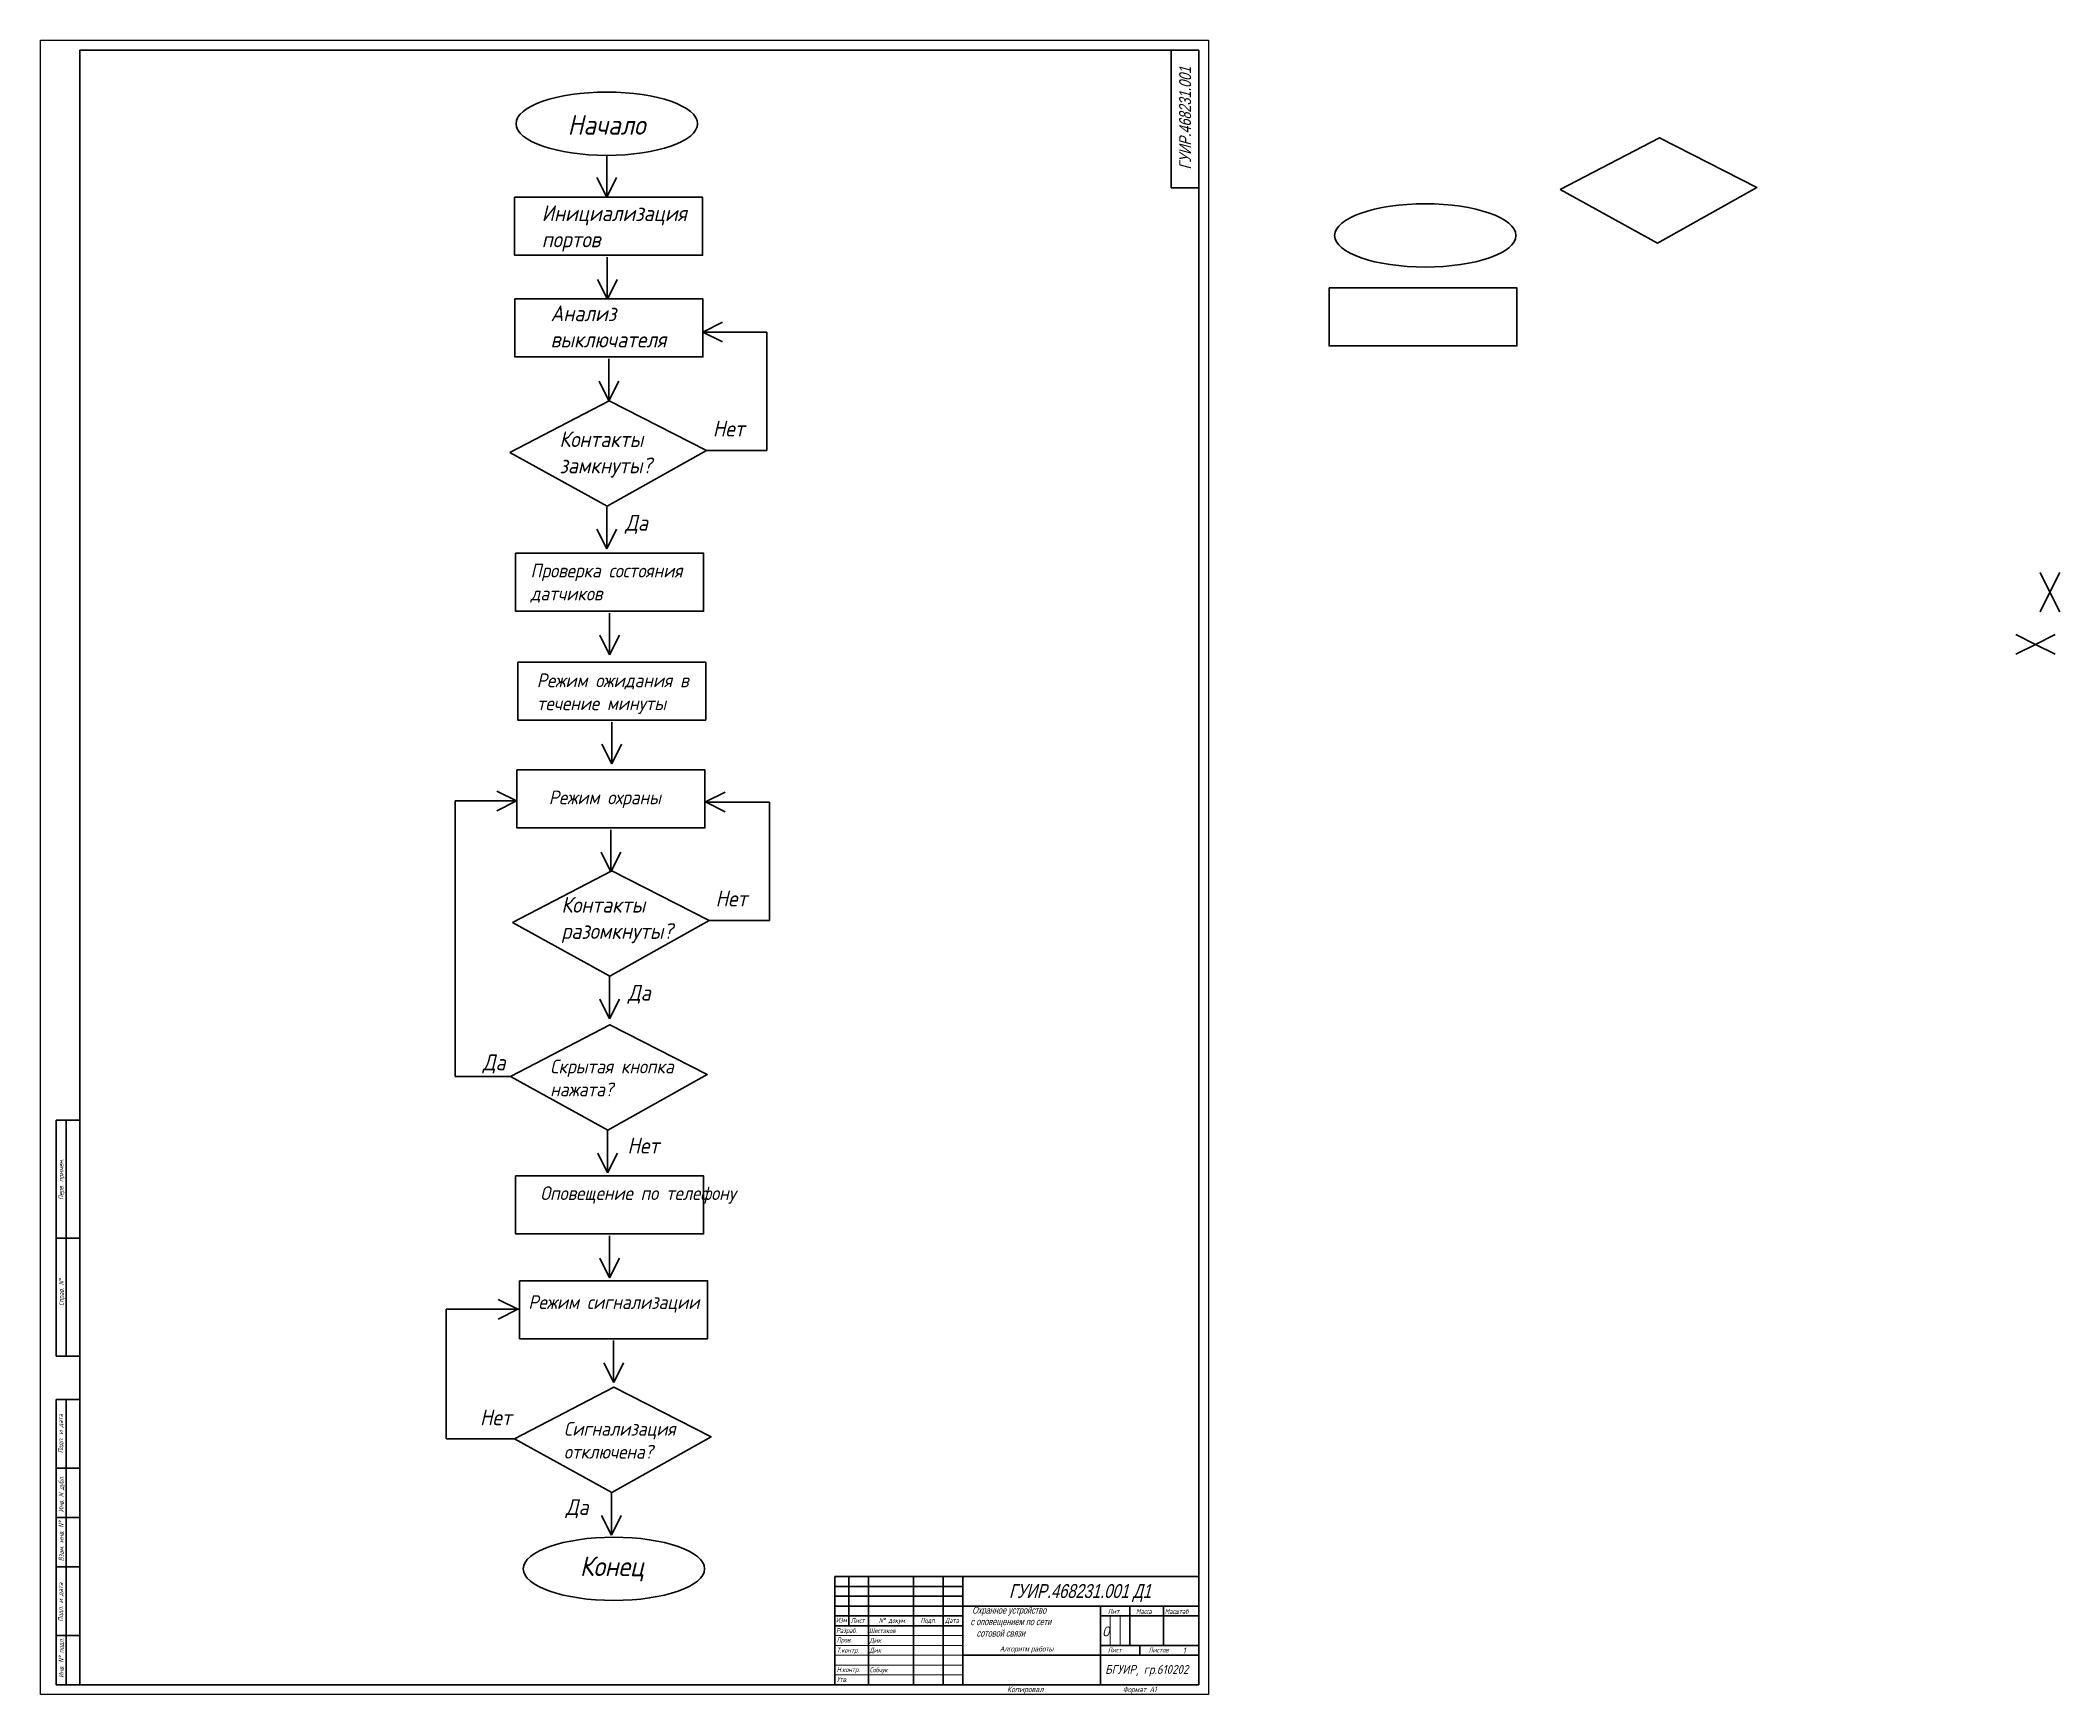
# Model space of a CAD drawing. Header units: millimetres. Extents: x 0 to 9139, y -367 to 2333.
# Drawn here: x 5632 to 6658, y 20 to 861 of the extents above; entities that cross this region are included whole.
import ezdxf

# ---------------------------------------------------------------- set-up
doc = ezdxf.new("R2010")
doc.units = ezdxf.units.MM
doc.header["$LTSCALE"] = 0.5
doc.linetypes.add('осевая2', pattern=[28.575, 19.05, -3.175, 3.175, -3.175])
doc.layers.get('0').update_dxf_attribs({"lineweight": 60})
doc.layers.add('1-оси', color=1, linetype='осевая2')
doc.layers.add('KONTUR', color=7, linetype='Continuous')
for name, color, linetype, lineweight in [('Основная', 7, 'Continuous', 40), ('текст', 7, 'Continuous', 30), ('тонкая', 7, 'Continuous', 20)]:
    doc.layers.add(name, color=color, linetype=linetype, lineweight=lineweight)
doc.styles.add('ESKD', font='standarteskd.shx', dxfattribs={"width": 0.8, "oblique": 15})
doc.styles.get("Standard").update_dxf_attribs({"font": 'isocpeui.ttf', "width": 0.9})
doc.styles.add('стиль1', font='romans.shx', dxfattribs={"width": 0.75, "oblique": 15, "height": 3.5})

msp = doc.modelspace()

# ---------------------------------------------------------------- linework, layer by layer
at = {"color": 0}
for p, q in [((5919.6, 802.8), (5919.6, 781.5)), ((5919.8, 751.1), (5919.8, 729.8)), ((6001, 712.9), (5968.5, 712.9)), ((6001, 652.7), (6001, 712.9)), ((5920.7, 699.3), (5920.7, 678)), ((5970.3, 652.7), (6001, 652.7)), ((5919.6, 624), (5919.6, 602.7)), ((5921, 570.1), (5921, 548.8)), ((5922.1, 514.7), (5922.1, 493.4)), ((5842.5, 334.5), (5842.5, 474.7)), ((5842.5, 474.7), (5873.9, 474.7)), ((6002.4, 474), (5969.9, 474)), ((6002.4, 413.8), (6002.4, 474)), ((5921.7, 459.9), (5921.7, 438.6)), ((5971.7, 413.8), (6002.4, 413.8)), ((5921, 385.1), (5921, 363.8)), ((5870.7, 334.5), (5842.5, 334.5)), ((5920, 306.8), (5920, 285.5)), ((5921, 253.5), (5921, 232.2)), ((5837.9, 150.3), (5837.9, 216.2)), ((5837.9, 216.2), (5875.2, 216.2)), ((5923, 200.3), (5923, 179)), ((5872.6, 150.3), (5837.9, 150.3)), ((5921.9, 122.7), (5921.9, 101.3))]:
    msp.add_line(p, q, dxfattribs=at)
for p, q in [((6100.6, 75.3), (6035.6, 75.3)), ((6100.6, 70.3), (6035.6, 70.3)), ((6100.6, 65.3), (6035.6, 65.3)), ((6170.6, 25.3), (6170.6, 25.3))]:
    msp.add_line(p, q)
at = {"lineweight": 50}
for p, q in [((6100.6, 60.3), (6035.6, 60.3)), ((6100.6, 55.3), (6035.6, 55.3))]:
    msp.add_line(p, q, dxfattribs=at)
at = {"color": 0}
for points in [[(6404.4, 785.5), (6454.9, 811.8), (6504.4, 786.5), (6453.9, 758.2)], [(5872.7, 781.5), (5968.3, 781.5), (5968.3, 752), (5872.7, 752)], [(5872.9, 729.8), (5968.5, 729.8), (5968.5, 700.3), (5872.9, 700.3)], [(6286.9, 735.4), (6382.4, 735.4), (6382.4, 705.9), (6286.9, 705.9)], [(5870.3, 651.7), (5920.8, 678), (5970.3, 652.7), (5919.8, 624.4)], [(5873.2, 600.5), (5968.8, 600.5), (5968.8, 571), (5873.2, 571)], [(5874.3, 545.2), (5969.9, 545.2), (5969.9, 515.7), (5874.3, 515.7)], [(5873.9, 490.4), (5969.5, 490.4), (5969.5, 460.9), (5873.9, 460.9)], [(5871.7, 412.8), (5922.2, 439.1), (5971.7, 413.8), (5921.2, 385.5)], [(5870.7, 334.5), (5921.2, 360.8), (5970.7, 335.5), (5920.2, 307.2)], [(5873.2, 284), (5968.8, 284), (5968.8, 254.5), (5873.2, 254.5)], [(5875.2, 230.7), (5970.8, 230.7), (5970.8, 201.2), (5875.2, 201.2)], [(5872.6, 150.3), (5923.1, 176.6), (5972.6, 151.3), (5922.1, 123)]]:
    msp.add_lwpolyline(points, close=True, dxfattribs=at)
for centre in [(5919.6, 818.9), (6335.8, 762.1), (5923.2, 84.2)]:
    msp.add_ellipse(centre, major_axis=(46.1, 0), ratio=0.34902, dxfattribs=at)
at = {"layer": 'KONTUR'}
for p, q in [((5631.6, 20.3), (5631.6, 861.3)), ((5631.6, 861.3), (6225.6, 861.3)), ((6225.6, 861.3), (6225.6, 20.3)), ((6225.6, 20.3), (5631.6, 20.3))]:
    msp.add_line(p, q, dxfattribs=at)
at = {"layer": 'Основная'}
for p, q in [((5651.6, 65.3), (5651.6, 856.3)), ((6220.6, 856.3), (5651.6, 856.3)), ((6206.6, 786.3), (6206.6, 856.3)), ((6220.6, 25.3), (6220.6, 856.3)), ((5914.6, 791.5), (5919.6, 781.5)), ((5924.6, 791.5), (5919.6, 781.5)), ((6206.6, 786.3), (6220.6, 786.3)), ((5914.9, 739.7), (5919.9, 729.7)), ((5924.9, 739.7), (5919.9, 729.7)), ((5978.4, 718), (5968.4, 713)), ((5978.4, 708), (5968.4, 713)), ((5915.7, 688), (5920.7, 678)), ((5925.7, 688), (5920.7, 678)), ((5914.6, 612.7), (5919.6, 602.7)), ((5924.6, 612.7), (5919.6, 602.7)), ((6648.4, 590.8), (6653.4, 580.8)), ((6658.4, 590.8), (6653.4, 580.8)), ((6648.4, 570.8), (6653.4, 580.8)), ((6658.4, 570.8), (6653.4, 580.8)), ((5916, 558.8), (5921, 548.8)), ((5926, 558.8), (5921, 548.8)), ((6636.1, 559.2), (6646.1, 554.2)), ((6656.1, 559.2), (6646.1, 554.2)), ((6636.1, 549.2), (6646.1, 554.2)), ((6656.1, 549.2), (6646.1, 554.2)), ((5917.1, 503.4), (5922.1, 493.4)), ((5927.1, 503.4), (5922.1, 493.4)), ((5863.7, 479.6), (5873.7, 474.6)), ((5863.7, 469.6), (5873.7, 474.6)), ((5979.8, 479.1), (5969.8, 474.1)), ((5979.8, 469.1), (5969.8, 474.1)), ((5916.7, 448.6), (5921.7, 438.6)), ((5926.7, 448.6), (5921.7, 438.6)), ((5916, 373.8), (5921, 363.8)), ((5926, 373.8), (5921, 363.8)), ((5639.6, 312.3), (5639.6, 192.3)), ((5651.6, 312.3), (5639.6, 312.3)), ((5644.6, 192.3), (5644.6, 312.3)), ((5915, 295.5), (5920, 285.5)), ((5925, 295.5), (5920, 285.5)), ((5651.6, 252.3), (5639.6, 252.3)), ((5916, 242.2), (5921, 232.2)), ((5926, 242.2), (5921, 232.2)), ((5864.3, 221.2), (5874.3, 216.2)), ((5864.3, 211.2), (5874.3, 216.2)), ((5651.6, 192.3), (5639.6, 192.3)), ((5918.1, 188.9), (5923.1, 178.9)), ((5928.1, 188.9), (5923.1, 178.9)), ((5639.6, 25.3), (5639.6, 170.3)), ((5651.6, 170.3), (5639.6, 170.3)), ((5644.6, 25.3), (5644.6, 170.3)), ((5651.6, 135.3), (5639.6, 135.3)), ((5651.6, 110.3), (5639.6, 110.3)), ((5916.9, 111.3), (5921.9, 101.3)), ((5926.9, 111.3), (5921.9, 101.3)), ((5651.6, 85.3), (5639.6, 85.3)), ((6035.6, 80.3), (6035.6, 25.3)), ((6220.6, 80.3), (6035.6, 80.3)), ((6042.6, 55.3), (6042.6, 80.3)), ((6052.6, 80.3), (6052.6, 25.3)), ((6075.6, 25.3), (6075.6, 80.3)), ((6090.6, 80.3), (6090.6, 25.3)), ((6100.6, 80.3), (6100.6, 25.3)), ((5651.6, 25.3), (5651.6, 65.3)), ((6100.6, 65.3), (6220.6, 65.3)), ((6170.6, 65.3), (6170.6, 25.3)), ((6185.6, 65.3), (6185.6, 45.3)), ((6202.6, 65.3), (6202.6, 45.3)), ((6170.6, 60.3), (6220.6, 60.3)), ((5651.6, 50.3), (5639.6, 50.3)), ((6220.6, 45.3), (6170.6, 45.3)), ((6190.6, 45.3), (6190.6, 40.3)), ((6220.6, 40.3), (6100.6, 40.3)), ((6220.6, 25.3), (5639.6, 25.3))]:
    msp.add_line(p, q, dxfattribs=at)
at = {"layer": 'тонкая'}
for p, q in [((6175.6, 60.1), (6175.6, 45.3)), ((6180.6, 60.1), (6180.6, 45.3)), ((6035.6, 50.3), (6100.6, 50.3)), ((6100.6, 45.3), (6035.6, 45.3)), ((6100.6, 40.3), (6035.6, 40.3))]:
    msp.add_line(p, q, dxfattribs=at)
for points in [[(6035.6, 35.3), (6100.6, 35.3)], [(6035.6, 30.3), (6100.6, 30.3)]]:
    msp.add_lwpolyline(points, dxfattribs=at)

# ---------------------------------------------------------------- texts
at = {"insert": (6213.7, 821.7), "char_height": 6, "width": 120, "attachment_point": 5, "rotation": 90, "style": 'ESKD'}
msp.add_mtext('ГУИР.468231.001', dxfattribs=at)
at = {"color": 0, "attachment_point": 1}
for s, width, insert, char_height in [('Начало', 0.466, (5899.7, 823.3), 10), ('Инициализация      портов', 0.466, (5886.5, 777.4), 8), ('Анализ выключателя', 0.466, (5891, 726.5), 8), ('Нет', 0.466, (5973.5, 667.9), 8), ('Контакты замкнуты?', 0.466, (5895.5, 662.5), 8), ('Да', 0.466, (5928.9, 620), 8), ('\\pxt9;Проверка состояния датчиков', 97.799, (5880.8, 595.2), 7), ('\\pxt9;Режим ожидания в течение минуты', 97.799, (5884, 539.4), 7), ('\\pxt9;Режим охраны', 97.799, (5890.1, 479.9), 7), ('Контакты разомкнуты?', 0.466, (5896.5, 425.8), 8), ('Нет', 0.466, (5974.9, 429), 8), ('Да', 0.466, (5930.3, 381.1), 8), ('Да', 0.466, (5856.5, 345.7), 8), ('Скрытая кнопка нажата?', 77.752, (5890.8, 343.1), 7), ('Нет', 8, (5930.1, 303.4), 8), ('\\pxt9;Оповещение по телефону', 97.799, (5885.8, 278.7), 7), ('\\pxt9;Режим сигнализации', 97.799, (5879.7, 223.3), 7), ('Нет', 8, (5855.1, 165.2), 8), ('Сигнализация отключена?', 77.752, (5897.8, 158.9), 7), ('Да', 8, (5898.7, 119.6), 8), ('Конец', 10, (5905.9, 90.5), 10), ('О', 0.617, (6171.6, 54.9), 5), ('1', 0.617, (6212.5, 44.2), 3)]:
    msp.add_mtext_dynamic_manual_height_columns(s, width=width, gutter_width=50, heights=[0], dxfattribs=dict(at, insert=insert, char_height=char_height))
at = {"style": 'ESKD'}
for s, insert, char_height, width, attachment_point in [('ГУИР.468231.001 Д1', (6160.2, 71.9), 7, 120, 5), ('\\pxt1;  {\\H0.7x;Охранное устройство\\P  с оповещением по сети \\P     сотовой связи}', (6102.4, 64.9), 5, 105.928, 1), ('\\pxt1;Алгоритм работы', (6119.5, 44.7), 2.5, 112.73, 1)]:
    msp.add_mtext(s, dxfattribs=dict(at, insert=insert, char_height=char_height, width=width, attachment_point=attachment_point))
at = {"layer": '1-оси', "color": 0, "insert": (6173, 35.3), "char_height": 4.5, "attachment_point": 1}
msp.add_mtext_dynamic_manual_height_columns('БГУИР, гр.610202', width=55.323, gutter_width=50, heights=[0], dxfattribs=at)
at = {"layer": 'текст', "style": 'стиль1', "oblique": 15, "width": 0.75}
for s, p in [('Перв. примен.', (5643.3, 271.8)), ('Справ. N%%d', (5643.5, 217.9)), ('Подп. и дата', (5643.1, 143)), ('Инв. N дубл.', (5643.4, 113)), ('Взам. инв. N%%d', (5643.4, 88.1)), ('Подп. и дата', (5643.1, 57.3)), ('Инв. N%%d подл.', (5643.4, 28.8))]:
    msp.add_text(s, height=2.5, rotation=90, dxfattribs=at).set_placement(p)
for s, height, p in [('Лит.', 2.5, (6174.3, 61.3)), ('Масса', 2.5, (6188.7, 61.3)), ('Масштаб', 2.5, (6203.3, 61.3)), ('Изм', 2.5, (6036.1, 56.9)), ('Разраб.', 2.5, (6036.2, 51.6)), ('Лист', 2.5, (6043.6, 56.7)), ('Шестаков', 2.5, (6052.9, 51.5)), ('N%%d докум. ', 2.5, (6057.9, 56.7)), ('Подп.', 2.5, (6079.1, 56.7)), ('Дата', 2.5, (6091.6, 56.7)), ('Пров.', 2.5, (6036.5, 46.8)), ('Т.контр.', 2.5, (6036.5, 41.6)), ('Дик', 2.5, (6053.2, 46.6)), ('Дик', 2.5, (6053.2, 41.6)), ('Лист', 2.5, (6174.3, 41.7)), ('Листов', 2.5, (6195, 41.7)), ('Н.контр.', 2.5, (6036.5, 31.7)), ('Собчук', 2.5, (6053.2, 31.6)), ('Утв.', 2.5, (6036.5, 26.7)), ('Копировал', 3, (6123.1, 21.5)), ('Формат А1', 2.75, (6182, 21.5))]:
    msp.add_text(s, height=height, dxfattribs=at).set_placement(p)

doc.saveas('drawing.dxf')
